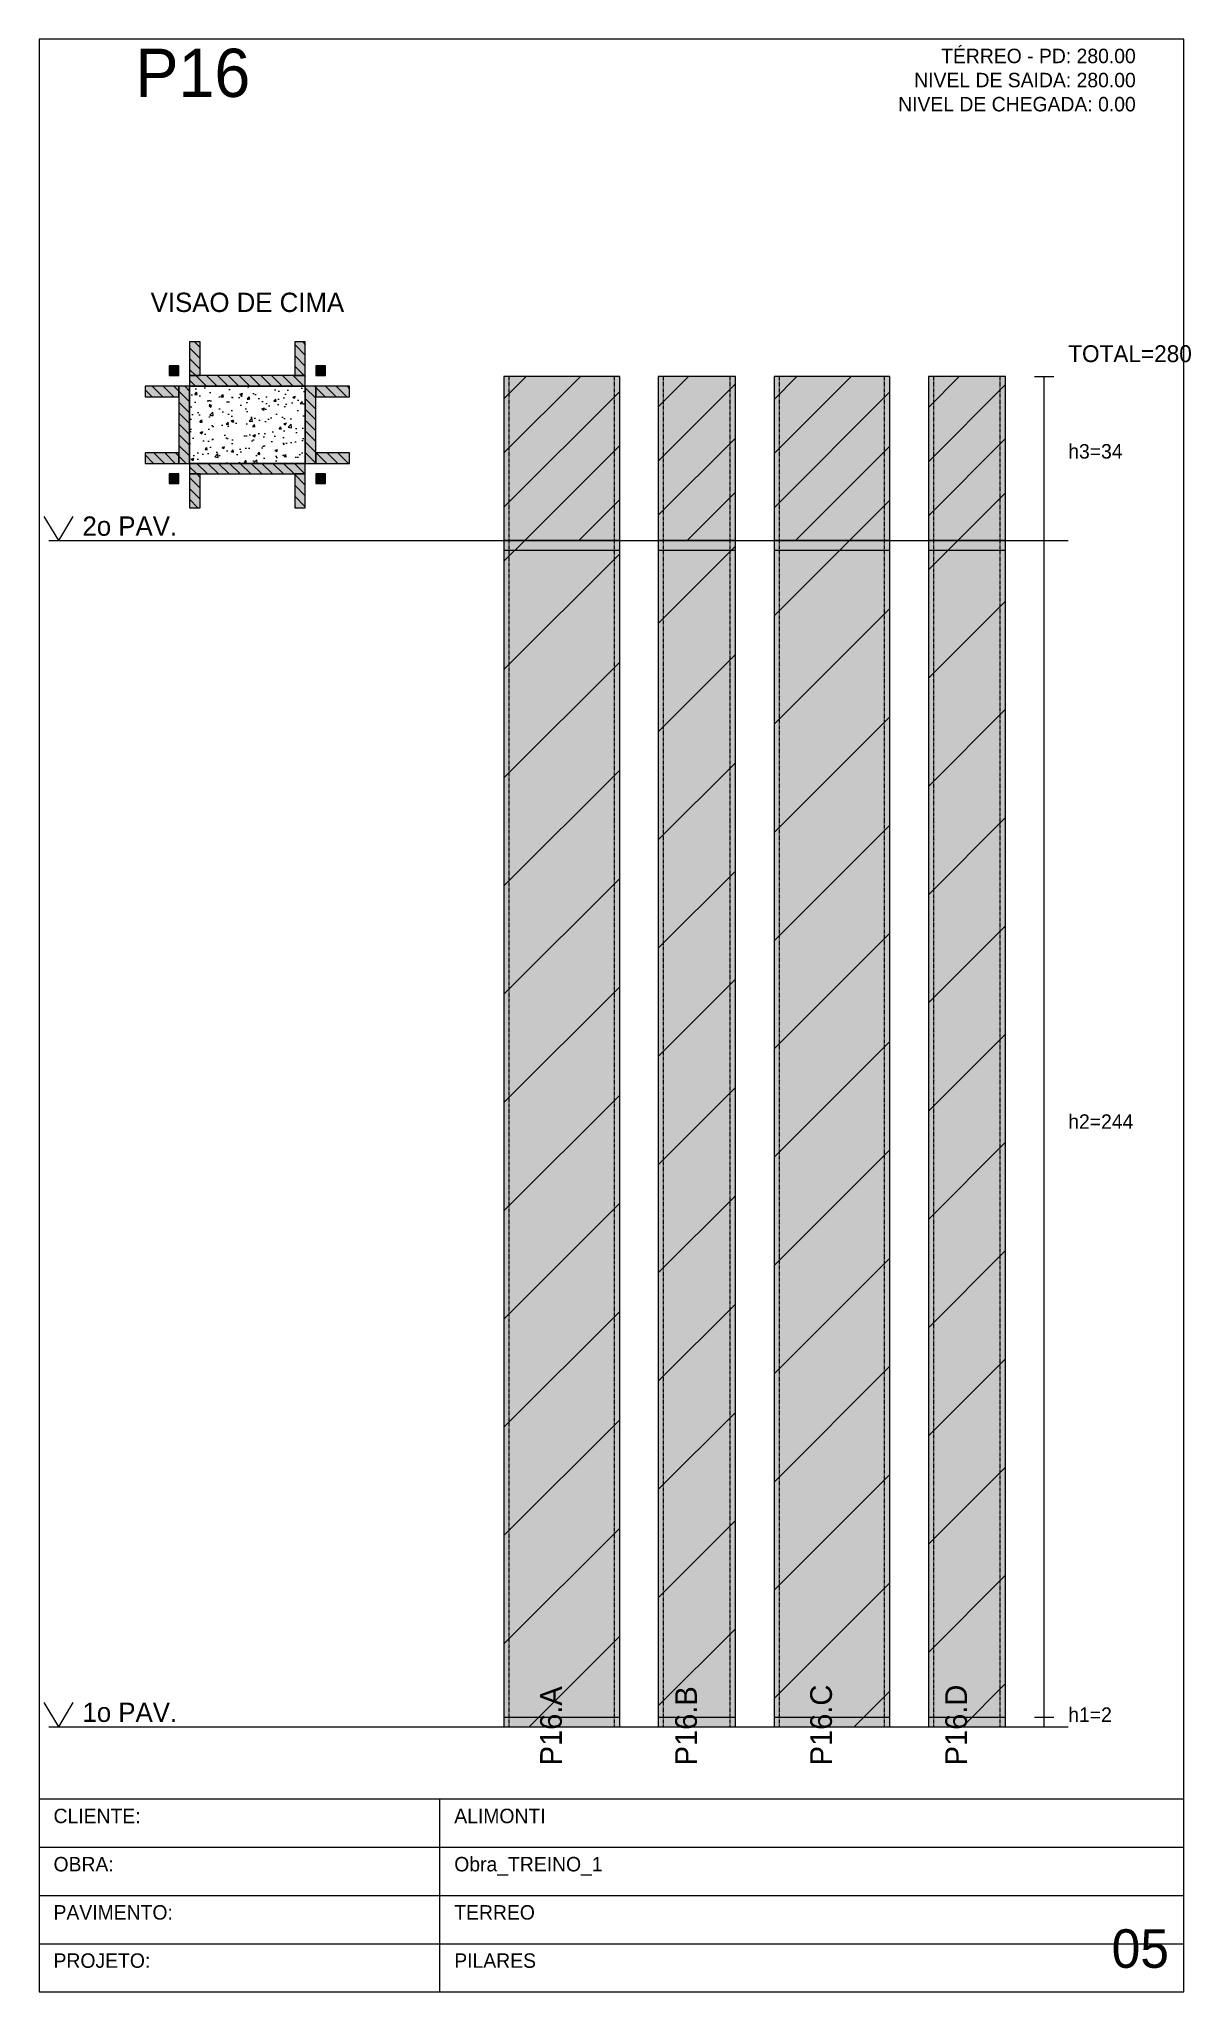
# Model space of a CAD drawing. Header units: metres. Extents: x 0 to 2088, y 0 to 2105.
# Drawn here: x 1659.6 to 1898.4, y 0 to 405 of the extents above; entities that cross this region are included whole.
import ezdxf
from ezdxf.enums import TextEntityAlignment as Align

# ---------------------------------------------------------------- set-up
doc = ezdxf.new("R2010")
doc.units = ezdxf.units.M
doc.linetypes.add('HIDDEN', pattern=[0.36, 0.12, -0.06, 0.12, -0.06])
for name, color, linetype in [('BORDA_CELULA', 9, 'Continuous'), ('CARIMBO', 9, 'Continuous'), ('CHAPA', 1, 'Continuous'), ('CONCRETO', 4, 'Continuous'), ('COTA', 241, 'Continuous'), ('LABEL_ID', 3, 'Continuous'), ('Nivel', 4, 'Continuous'), ('NOMENCLATURA', 1, 'Continuous'), ('Paineis', 200, 'Continuous'), ('SARR_2.2x7', 40, 'Continuous'), ('Texto Secao', 2, 'Continuous'), ('TEXTO_GERAL', 2, 'Continuous')]:
    doc.layers.add(name, color=color, linetype=linetype)

msp = doc.modelspace()

# ---------------------------------------------------------------- texts
at = {"layer": 'CARIMBO', "color": 9}
for s, p in [('CLIENTE:', (1662.6, 35)), ('OBRA:', (1662.6, 25)), ('PAVIMENTO:', (1662.6, 15)), ('PROJETO:', (1662.6, 5))]:
    msp.add_text(s, height=3, dxfattribs=at).set_placement(p)
at = {"layer": 'COTA', "color": 8}
for s, height, p in [('TOTAL=280', 3.5, (1873, 338)), ('h3=34', 3, (1873, 318)), ('h2=244', 3, (1873, 179)), ('h1=2', 3, (1873, 56))]:
    msp.add_text(s, height=height, dxfattribs=at).set_placement(p)
at = {"layer": 'LABEL_ID', "color": 3}
msp.add_text('05', height=8, dxfattribs=at).set_placement((1882, 5))
at = {"layer": 'Nivel', "color": 4}
for s, p in [('2o PAV.', (1668.6, 302)), ('1o PAV.', (1668.6, 56))]:
    msp.add_text(s, height=4, dxfattribs=at).set_placement(p)
at = {"layer": 'NOMENCLATURA', "color": 1}
msp.add_text('P16', height=10, dxfattribs=at).set_placement((1679.6, 393))
at = {"layer": 'Texto Secao', "color": 2}
msp.add_text('VISAO DE CIMA', height=4, dxfattribs=at).set_placement((1702.8, 347.2), align=Align.BOTTOM_CENTER)
for s, p in [('P16.A', (1768, 47)), ('P16.B', (1796, 47)), ('P16.C', (1824, 47)), ('P16.D', (1852, 47))]:
    msp.add_text(s, height=4.5, rotation=90, dxfattribs=at).set_placement(p)
at = {"layer": 'TEXTO_GERAL', "color": 2}
for s, p in [('TÉRREO - PD: 280.00', (1887, 400)), ('NIVEL DE SAIDA: 280.00', (1887, 395)), ('NIVEL DE CHEGADA: 0.00', (1887, 390))]:
    msp.add_text(s, height=3, dxfattribs=at).set_placement(p, align=Align.RIGHT)
for s, p in [('ALIMONTI', (1745.69, 35)), ('Obra_TREINO_1', (1745.69, 25)), ('TERREO', (1745.69, 15)), ('PILARES', (1745.69, 5))]:
    msp.add_text(s, height=3, dxfattribs=at).set_placement(p)

# ---------------------------------------------------------------- hatches: boundary and pattern name
at = {"layer": 'CHAPA'}
for points in [[(1686.6, 335.2), (1688.6, 335.2), (1688.6, 337.2), (1686.6, 337.2)], [(1717, 335.2), (1719, 335.2), (1719, 337.2), (1717, 337.2)], [(1686.6, 312.8), (1688.6, 312.8), (1688.6, 314.8), (1686.6, 314.8)], [(1717, 312.8), (1719, 312.8), (1719, 314.8), (1717, 314.8)]]:
    msp.add_hatch(color=1, dxfattribs=at).paths.add_polyline_path(points)
at = {"layer": 'COTA'}
h = msp.add_hatch(dxfattribs=at)
h.set_pattern_fill('AR-CONC', scale=0.03)
h.paths.add_polyline_path([(1690.8, 317), (1714.8, 317), (1714.8, 333), (1690.8, 333)])
at = {"layer": 'Paineis'}
for points in [[(1688.6, 317), (1690.8, 317), (1690.8, 333), (1688.6, 333)], [(1690.8, 333), (1714.8, 333), (1714.8, 335.2), (1690.8, 335.2)], [(1714.8, 317), (1717, 317), (1717, 333), (1714.8, 333)], [(1756, 301), (1780, 301), (1780, 335), (1756, 335)], [(1788, 301), (1804, 301), (1804, 335), (1788, 335)], [(1812, 301), (1836, 301), (1836, 335), (1812, 335)], [(1844, 301), (1860, 301), (1860, 335), (1844, 335)], [(1690.8, 314.8), (1714.8, 314.8), (1714.8, 317), (1690.8, 317)], [(1756, 55), (1780, 55), (1780, 301), (1756, 301)], [(1788, 55), (1804, 55), (1804, 301), (1788, 301)], [(1812, 55), (1836, 55), (1836, 301), (1812, 301)], [(1844, 55), (1860, 55), (1860, 301), (1844, 301)]]:
    msp.add_hatch(color=7, dxfattribs=at).paths.add_polyline_path(points)
h = msp.add_hatch(dxfattribs=at)
h.set_pattern_fill('ANSI31', scale=0.5, angle=270)
h.paths.add_polyline_path([(1688.6, 317), (1690.8, 317), (1690.8, 333), (1688.6, 333)])
h = msp.add_hatch(dxfattribs=at)
h.set_pattern_fill('ANSI31', scale=0.5, angle=270)
h.paths.add_polyline_path([(1690.8, 333), (1714.8, 333), (1714.8, 335.2), (1690.8, 335.2)])
h = msp.add_hatch(dxfattribs=at)
h.set_pattern_fill('ANSI31', scale=0.5, angle=270)
h.paths.add_polyline_path([(1714.8, 317), (1717, 317), (1717, 333), (1714.8, 333)])
h = msp.add_hatch(dxfattribs=at)
h.set_pattern_fill('ANSI31', scale=2.5)
h.paths.add_polyline_path([(1756, 301), (1780, 301), (1780, 335), (1756, 335)])
h = msp.add_hatch(dxfattribs=at)
h.set_pattern_fill('ANSI31', scale=2.5)
h.paths.add_polyline_path([(1788, 301), (1804, 301), (1804, 335), (1788, 335)])
h = msp.add_hatch(dxfattribs=at)
h.set_pattern_fill('ANSI31', scale=2.5)
h.paths.add_polyline_path([(1812, 301), (1836, 301), (1836, 335), (1812, 335)])
h = msp.add_hatch(dxfattribs=at)
h.set_pattern_fill('ANSI31', scale=2.5)
h.paths.add_polyline_path([(1844, 301), (1860, 301), (1860, 335), (1844, 335)])
h = msp.add_hatch(dxfattribs=at)
h.set_pattern_fill('ANSI31', scale=0.5, angle=270)
h.paths.add_polyline_path([(1690.8, 314.8), (1714.8, 314.8), (1714.8, 317), (1690.8, 317)])
h = msp.add_hatch(dxfattribs=at)
h.set_pattern_fill('ANSI31', scale=5)
h.paths.add_polyline_path([(1756, 55), (1780, 55), (1780, 301), (1756, 301)])
h = msp.add_hatch(dxfattribs=at)
h.set_pattern_fill('ANSI31', scale=5)
h.paths.add_polyline_path([(1788, 55), (1804, 55), (1804, 301), (1788, 301)])
h = msp.add_hatch(dxfattribs=at)
h.set_pattern_fill('ANSI31', scale=5)
h.paths.add_polyline_path([(1812, 55), (1836, 55), (1836, 301), (1812, 301)])
h = msp.add_hatch(dxfattribs=at)
h.set_pattern_fill('ANSI31', scale=5)
h.paths.add_polyline_path([(1844, 55), (1860, 55), (1860, 301), (1844, 301)])
at = {"layer": 'SARR_2.2x7'}
for points in [[(1690.8, 335.2), (1693, 335.2), (1693, 342.2), (1690.8, 342.2)], [(1712.6, 335.2), (1714.8, 335.2), (1714.8, 342.2), (1712.6, 342.2)], [(1681.6, 330.8), (1688.6, 330.8), (1688.6, 333), (1681.6, 333)], [(1717, 330.8), (1724, 330.8), (1724, 333), (1717, 333)], [(1681.6, 317), (1688.6, 317), (1688.6, 319.2), (1681.6, 319.2)], [(1717, 317), (1724, 317), (1724, 319.2), (1717, 319.2)], [(1690.8, 307.8), (1693, 307.8), (1693, 314.8), (1690.8, 314.8)], [(1712.6, 307.8), (1714.8, 307.8), (1714.8, 314.8), (1712.6, 314.8)]]:
    msp.add_hatch(color=7, dxfattribs=at).paths.add_polyline_path(points)
h = msp.add_hatch(dxfattribs=at)
h.set_pattern_fill('ANSI31', scale=0.5, angle=270)
h.paths.add_polyline_path([(1690.8, 335.2), (1693, 335.2), (1693, 342.2), (1690.8, 342.2)])
h = msp.add_hatch(dxfattribs=at)
h.set_pattern_fill('ANSI31', scale=0.5, angle=270)
h.paths.add_polyline_path([(1712.6, 335.2), (1714.8, 335.2), (1714.8, 342.2), (1712.6, 342.2)])
h = msp.add_hatch(dxfattribs=at)
h.set_pattern_fill('ANSI31', scale=0.5, angle=270)
h.paths.add_polyline_path([(1681.6, 330.8), (1688.6, 330.8), (1688.6, 333), (1681.6, 333)])
h = msp.add_hatch(dxfattribs=at)
h.set_pattern_fill('ANSI31', scale=0.5, angle=270)
h.paths.add_polyline_path([(1717, 330.8), (1724, 330.8), (1724, 333), (1717, 333)])
h = msp.add_hatch(dxfattribs=at)
h.set_pattern_fill('ANSI31', scale=0.5, angle=270)
h.paths.add_polyline_path([(1681.6, 317), (1688.6, 317), (1688.6, 319.2), (1681.6, 319.2)])
h = msp.add_hatch(dxfattribs=at)
h.set_pattern_fill('ANSI31', scale=0.5, angle=270)
h.paths.add_polyline_path([(1717, 317), (1724, 317), (1724, 319.2), (1717, 319.2)])
h = msp.add_hatch(dxfattribs=at)
h.set_pattern_fill('ANSI31', scale=0.5, angle=270)
h.paths.add_polyline_path([(1690.8, 307.8), (1693, 307.8), (1693, 314.8), (1690.8, 314.8)])
h = msp.add_hatch(dxfattribs=at)
h.set_pattern_fill('ANSI31', scale=0.5, angle=270)
h.paths.add_polyline_path([(1712.6, 307.8), (1714.8, 307.8), (1714.8, 314.8), (1712.6, 314.8)])

# ---------------------------------------------------------------- linework, layer by layer
at = {"layer": 'BORDA_CELULA', "color": 9}
msp.add_lwpolyline([(1659.6, 0), (1897, 0), (1897, 405), (1659.6, 405)], close=True, dxfattribs=at)
at = {"layer": 'CARIMBO', "color": 40}
for p, q in [((1742.69, 0), (1742.69, 40)), ((1659.6, 30), (1897, 30)), ((1659.6, 20), (1897, 20)), ((1659.6, 10), (1897, 10))]:
    msp.add_line(p, q, dxfattribs=at)
msp.add_lwpolyline([(1659.6, 0), (1897, 0), (1897, 40), (1659.6, 40)], close=True, dxfattribs=at)
at = {"layer": 'CHAPA', "color": 1}
for points in [[(1686.6, 335.2), (1688.6, 335.2), (1688.6, 337.2), (1686.6, 337.2)], [(1717, 335.2), (1719, 335.2), (1719, 337.2), (1717, 337.2)], [(1686.6, 312.8), (1688.6, 312.8), (1688.6, 314.8), (1686.6, 314.8)], [(1717, 312.8), (1719, 312.8), (1719, 314.8), (1717, 314.8)]]:
    msp.add_lwpolyline(points, close=True, dxfattribs=at)
at = {"layer": 'CONCRETO', "color": 4}
msp.add_lwpolyline([(1690.8, 317), (1714.8, 317), (1714.8, 333), (1690.8, 333)], close=True, dxfattribs=at)
at = {"layer": 'COTA', "color": 8}
for p, q in [((1866, 335), (1870, 335)), ((1868, 55), (1868, 335)), ((1866, 301), (1870, 301)), ((1866, 301), (1870, 301)), ((1866, 57), (1870, 57)), ((1866, 57), (1870, 57)), ((1866, 55), (1870, 55))]:
    msp.add_line(p, q, dxfattribs=at)
at = {"layer": 'Nivel', "color": 4}
for p, q in [((1660.6, 306), (1663.6, 301)), ((1666.6, 306), (1663.6, 301)), ((1661.6, 301), (1873, 301)), ((1660.6, 60), (1663.6, 55)), ((1666.6, 60), (1663.6, 55)), ((1661.6, 55), (1873, 55))]:
    msp.add_line(p, q, dxfattribs=at)
at = {"layer": 'Paineis'}
for p, q in [((1756, 299), (1780, 299)), ((1788, 299), (1804, 299)), ((1812, 299), (1836, 299)), ((1844, 299), (1860, 299)), ((1756, 57), (1780, 57)), ((1788, 57), (1804, 57)), ((1812, 57), (1836, 57)), ((1844, 57), (1860, 57))]:
    msp.add_line(p, q, dxfattribs=at)
for points in [[(1688.6, 317), (1690.8, 317), (1690.8, 333), (1688.6, 333)], [(1690.8, 333), (1714.8, 333), (1714.8, 335.2), (1690.8, 335.2)], [(1714.8, 317), (1717, 317), (1717, 333), (1714.8, 333)], [(1756, 301), (1780, 301), (1780, 335), (1756, 335)], [(1788, 301), (1804, 301), (1804, 335), (1788, 335)], [(1812, 301), (1836, 301), (1836, 335), (1812, 335)], [(1844, 301), (1860, 301), (1860, 335), (1844, 335)], [(1690.8, 314.8), (1714.8, 314.8), (1714.8, 317), (1690.8, 317)], [(1756, 55), (1780, 55), (1780, 301), (1756, 301)], [(1788, 55), (1804, 55), (1804, 301), (1788, 301)], [(1812, 55), (1836, 55), (1836, 301), (1812, 301)], [(1844, 55), (1860, 55), (1860, 301), (1844, 301)]]:
    msp.add_lwpolyline(points, close=True, dxfattribs=at)
at = {"layer": 'SARR_2.2x7', "linetype": 'HIDDEN'}
for p, q in [((1757.1, 55), (1757.1, 335)), ((1778.9, 55), (1778.9, 335)), ((1789.1, 55), (1789.1, 335)), ((1802.9, 55), (1802.9, 335)), ((1813.1, 55), (1813.1, 335)), ((1834.9, 55), (1834.9, 335)), ((1845.1, 55), (1845.1, 335)), ((1858.9, 55), (1858.9, 335))]:
    msp.add_line(p, q, dxfattribs=at)
at = {"layer": 'SARR_2.2x7'}
for points in [[(1690.8, 335.2), (1693, 335.2), (1693, 342.2), (1690.8, 342.2)], [(1712.6, 335.2), (1714.8, 335.2), (1714.8, 342.2), (1712.6, 342.2)], [(1681.6, 330.8), (1688.6, 330.8), (1688.6, 333), (1681.6, 333)], [(1717, 330.8), (1724, 330.8), (1724, 333), (1717, 333)], [(1681.6, 317), (1688.6, 317), (1688.6, 319.2), (1681.6, 319.2)], [(1717, 317), (1724, 317), (1724, 319.2), (1717, 319.2)], [(1690.8, 307.8), (1693, 307.8), (1693, 314.8), (1690.8, 314.8)], [(1712.6, 307.8), (1714.8, 307.8), (1714.8, 314.8), (1712.6, 314.8)]]:
    msp.add_lwpolyline(points, close=True, dxfattribs=at)

msp.set_redraw_order([(e.dxf.handle, doc.entitydb.next_handle()) for e in msp.query("TEXT MTEXT ATTDEF DIMENSION ARC_DIMENSION")])  # texts and dimensions are drawn at this point

doc.saveas('drawing.dxf')
